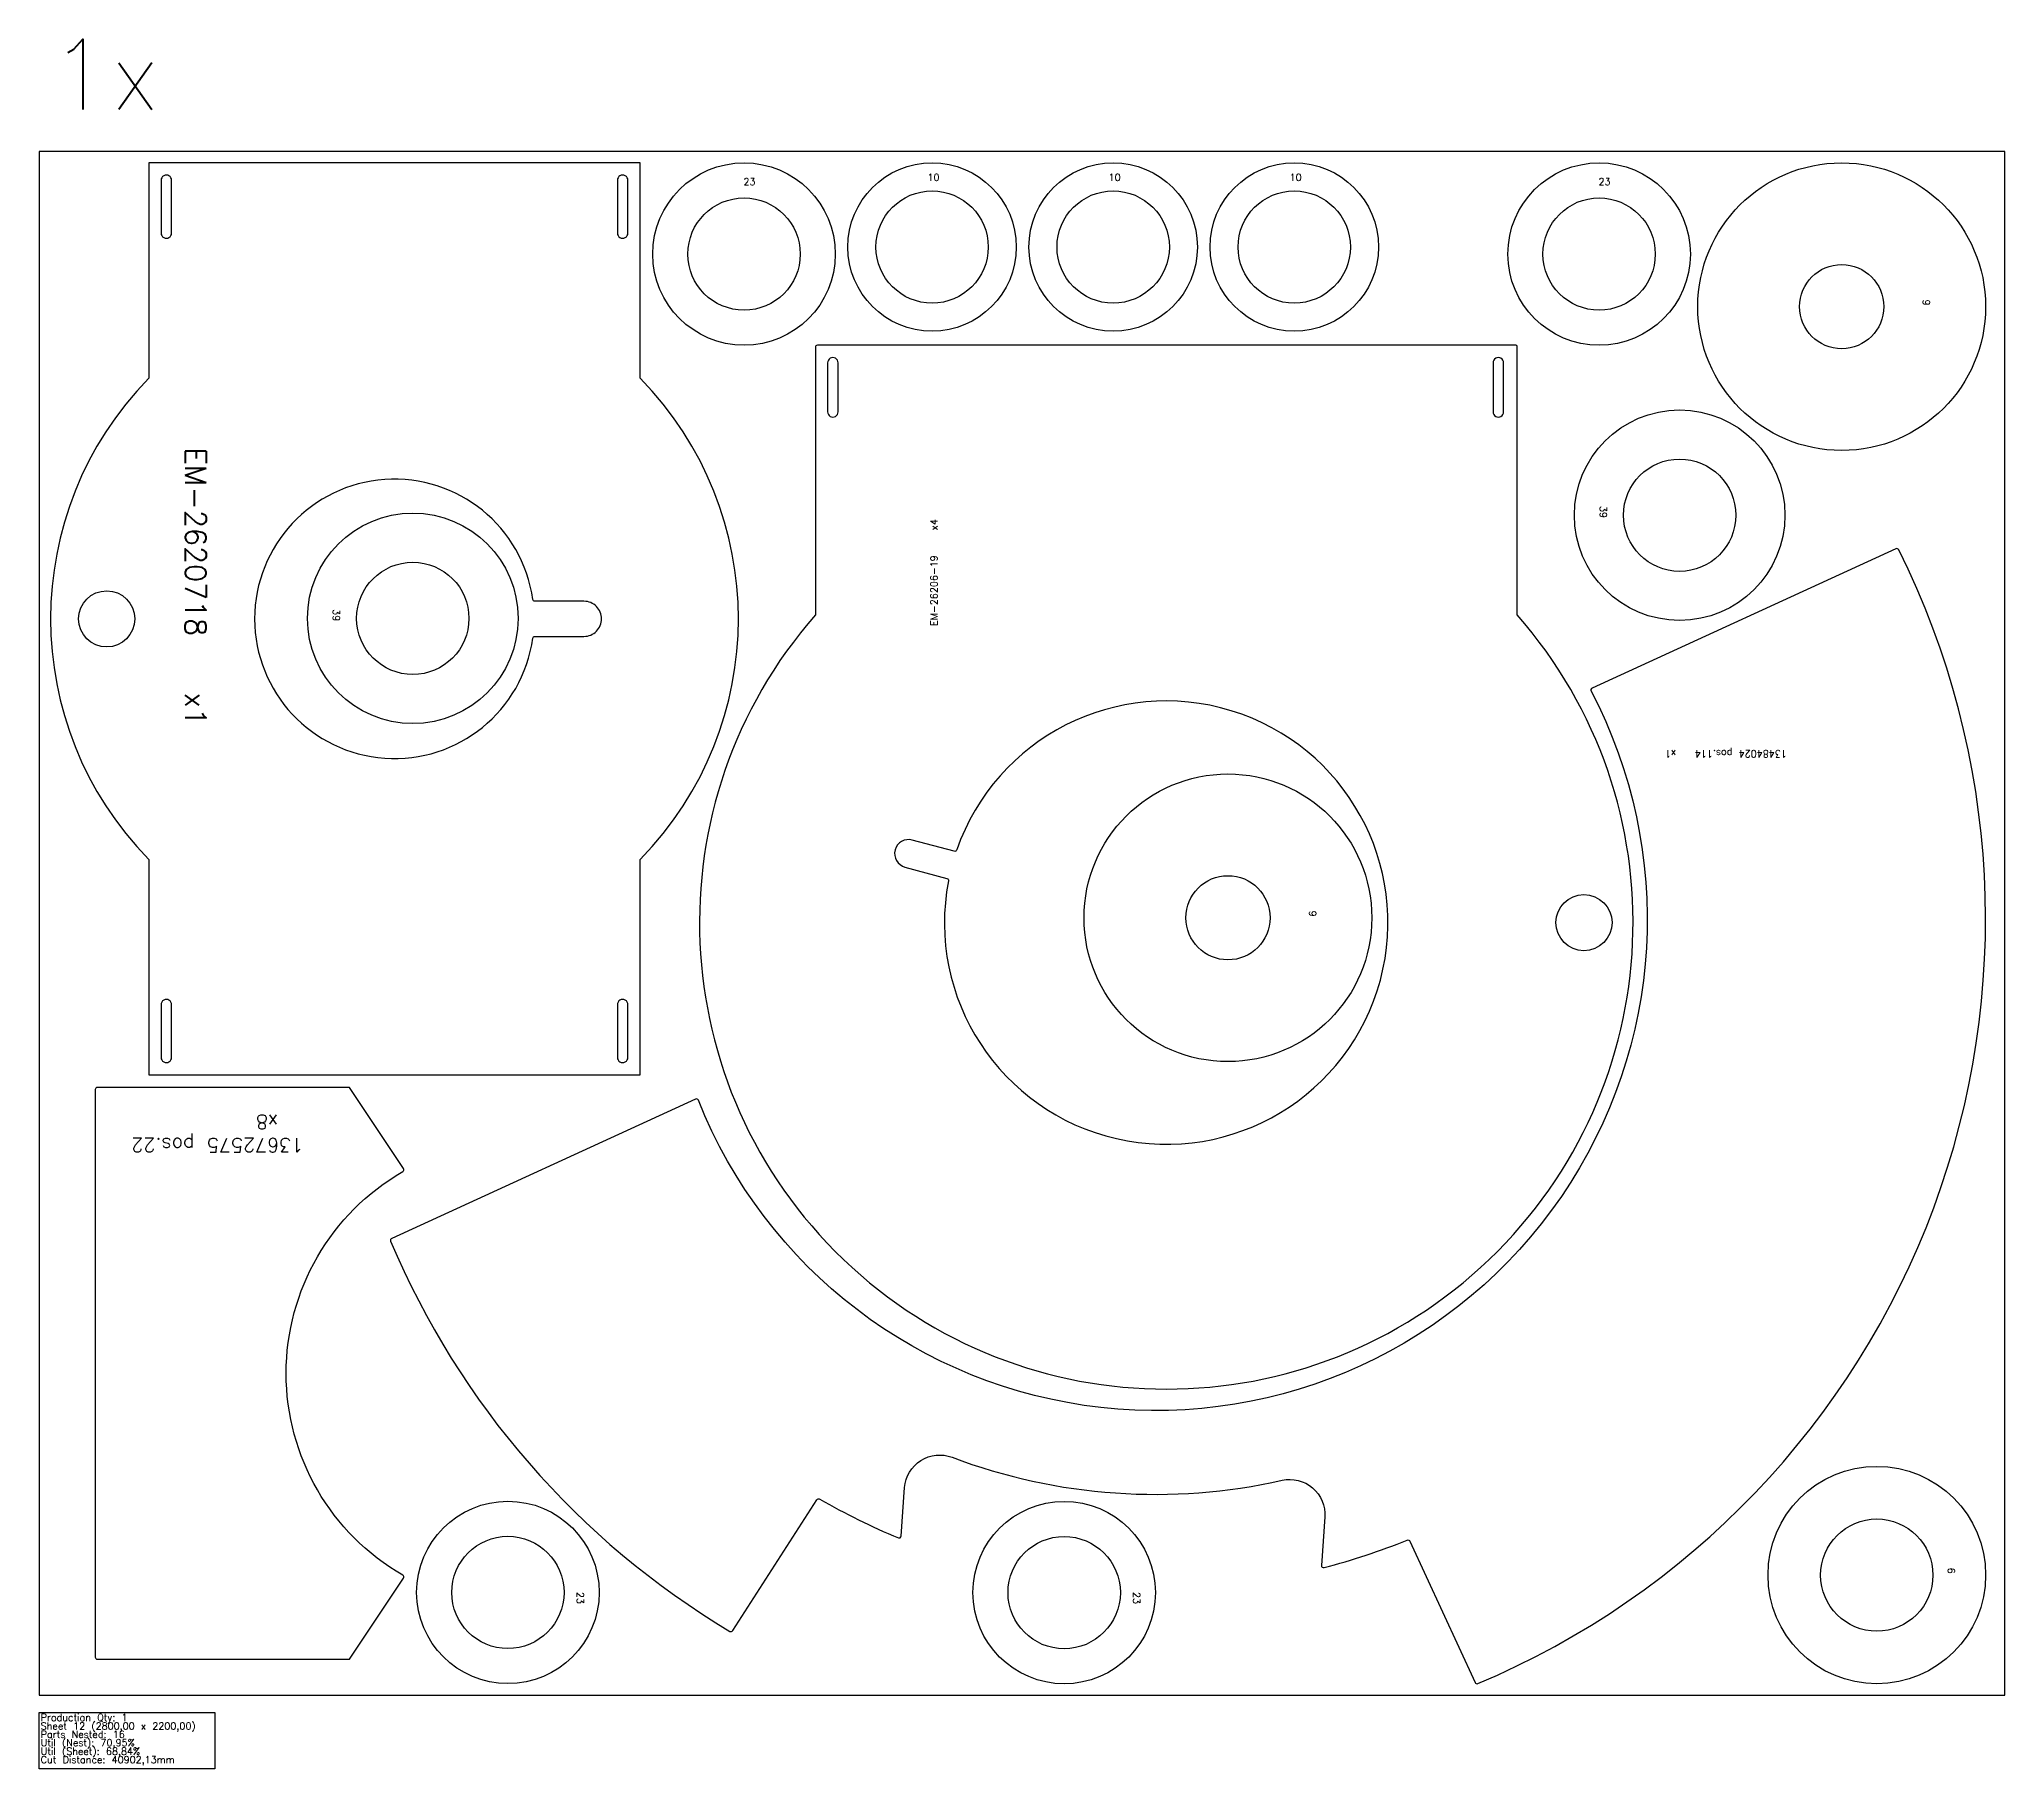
# Model space of a CAD drawing. Header units: millimetres. Extents: x 0 to 68500, y -105 to 2360.
# Drawn here: x 32340 to 35140, y -105 to 2360 of the extents above; entities that cross this region are included whole.
import ezdxf

# ---------------------------------------------------------------- set-up
doc = ezdxf.new("R2010")
doc.units = ezdxf.units.MM
for name, color, linetype in [('--NestedParts--', 7, 'Continuous'), ('sheet', 24, 'Continuous'), ('Stats', 7, 'Continuous'), ('Texto', 7, 'Continuous')]:
    doc.layers.add(name, color=color, linetype=linetype)
doc.styles.get("Standard").update_dxf_attribs({"font": 'txt.shx'})

msp = doc.modelspace()

# ---------------------------------------------------------------- texts
at = {"insert": (32354.8, 2360.1), "char_height": 100, "attachment_point": 1}
msp.add_mtext_dynamic_manual_height_columns('1x', width=283.974, gutter_width=1, heights=[0], dxfattribs=at)
at = {"layer": 'Stats', "color": 60}
for s, p in [('Production Qty: 1', (32342, -37)), ('Sheet 12 (2800,00 x 2200,00)', (32342, -49)), ('Parts Nested: 16', (32342, -61)), ('Util (Nest): 70,95%', (32342, -73)), ('Util (Sheet): 68,84%', (32342, -85)), ('Cut Distance: 40902,13mm', (32342, -97))]:
    msp.add_text(s, height=10, dxfattribs=at).set_placement(p)
at = {"layer": 'Texto', "color": 3, "char_height": 10, "width": 25.724, "attachment_point": 1}
for s, insert in [('23', (33343.2, 2162.3)), ('10', (33605.3, 2168.5)), ('10', (33863.3, 2168.5)), ('10', (34121.3, 2168.5)), ('23', (34561.3, 2162.3))]:
    msp.add_mtext(s, dxfattribs=dict(at, insert=insert))
at = {"layer": 'Texto', "color": 3, "attachment_point": 1}
for s, insert, char_height, width, rotation in [('9', (35033.5, 1989.2), 10, 25.724, 270), ('{\\W8.251078; }EM-2620718   x1', (32577.7, 1778), 30, 500.315, 270), ('39', (34573.2, 1694.8), 10, 25.724, 270), ('EM-26206-19    x4', (33609.6, 1523.9), 10, 269.163, 90), ('39', (32768.3, 1547.8), 10, 25.724, 270), ('13484024 pos.114   x1', (34829.7, 1336.6), 10, 373.149, 180), ('9', (34159.1, 1118.2), 10, 25.724, 270), ('13672575 pos.22    x8', (32716.1, 773.6), 20, 288.466, 180), ('6', (35069, 181.5), 10, 25.724, 270), ('23', (33115.9, 147.1), 10, 25.724, 270), ('23', (33908.5, 146.9), 10, 25.724, 270)]:
    msp.add_mtext(s, dxfattribs=dict(at, insert=insert, char_height=char_height, width=width, rotation=rotation))

# ---------------------------------------------------------------- linework, layer by layer
at = {"layer": '--NestedParts--', "color": 7}
for points in [[(32496, 884), (33196, 884), (33196, 1191.1, 0.408248), (33196, 1876.9), (33196, 2184), (32496, 2184), (32496, 1876.9, 0.408248), (32496, 1191.1)], [(32528.5, 2084), (32528.5, 2159, 1.000007), (32513.5, 2159), (32513.5, 2084, 1.000048)], [(33163.5, 2084, 1.000013), (33178.5, 2084), (33178.5, 2159, 1.000024), (33163.5, 2159)], [(33445.6, 1539.5, 2.206869), (34445.6, 1539.5), (34445.6, 1922, 0.414214), (34443.6, 1924), (33448.6, 1924, 0.414214), (33445.6, 1921)], [(33463.1, 1899), (33463.1, 1829, 1.000013), (33478.1, 1829), (33478.1, 1899, 1.000007)], [(34426.1, 1899, 1.000011), (34411.1, 1899), (34411.1, 1829, 1.000016), (34426.1, 1829)], [(33116, 1559), (33046, 1559, -0.374046), (33043.1, 1561.6, 14.358928), (33043.1, 1506.4, -0.374046), (33046, 1509), (33116, 1509, 0.414214), (33141, 1534), (33141, 1534, 0.414214)], [(32842, 650.9, 0.405054), (32840.5, 647, 0.159759), (33323.8, 90.8, 0.404551), (33327.9, 91.8), (33447.9, 278.4, -0.400506), (33452, 279.4, 0.032709), (33563.9, 224.1, 0.5126), (33568, 226.6), (33572.8, 295.7, -0.5024), (33640.4, 338.9, 0.146773), (34110.5, 306.1, -0.5024), (34171.4, 253.8), (34166.5, 184.8, 0.5126), (34170.3, 181.7, 0.032709), (34288.8, 220.9, -0.400506), (34292.6, 219.4), (34385.5, 17.8, 0.404551), (34389.4, 16.3, 0.432672), (34989.1, 1632.5, 0.405054), (34985.1, 1633.9), (34552.1, 1435.3, 0.42971), (34550.7, 1431.1, -1.054053), (33279, 847.9, 0.42971), (33275, 849.5)], [(33647, 1204.6, -0.393232), (33643.4, 1202.7), (33583.7, 1218.7, 0.999991), (33573.3, 1180.1), (33633.1, 1164.1, -0.393232), (33635.2, 1160.6, 27.703033)], [(32528.5, 984, 1.000035), (32513.5, 984), (32513.5, 909, 1.00003), (32528.5, 909)], [(33163.5, 984), (33163.5, 909, 1.000034), (33178.5, 909), (33178.5, 984, 1.000024)], [(32859, 750.5), (32781.7, 866), (32422.7, 866, 0.414214), (32419.7, 863), (32419.7, 54, 0.414214), (32422.7, 51), (32781.7, 51), (32859, 166.5, 0.434137), (32858, 170.8, -0.578139), (32858, 746.2, 0.434137)]]:
    msp.add_lwpolyline(points, format="xyb", close=True, dxfattribs=at)
for centre, radius in [((34907.8, 1979), 205), ((33344, 2054), 130), ((33611.9, 2064), 120), ((33869.9, 2064), 120), ((34127.9, 2064), 120), ((34562.2, 2054), 130), ((33344, 2054), 80), ((33611.9, 2064), 80), ((33869.9, 2064), 80), ((34127.9, 2064), 80), ((34562.2, 2054), 80), ((34907.8, 1979), 60), ((34676.9, 1681.7), 150), ((34676.9, 1681.7), 80), ((32872.1, 1534.7), 150), ((32872.1, 1534.7), 80), ((32436, 1534), 40), ((34033.4, 1107.9), 205), ((34033.4, 1107.9), 60), ((34540.6, 1101), 40), ((34957.8, 171), 155), ((33007.6, 146.3), 130), ((33800.1, 146), 130), ((33007.6, 146.3), 80), ((33800.1, 146), 80), ((34957.8, 171), 80)]:
    msp.add_circle(centre, radius, dxfattribs=at)
at = {"layer": 'sheet', "color": 7}
msp.add_lwpolyline([(32340, 0), (35140, 0), (35140, 2200), (32340, 2200)], close=True, dxfattribs=at)
at = {"layer": 'Stats', "color": 151}
msp.add_lwpolyline([(32340, -25), (32590, -25), (32590, -105), (32340, -105), (32340, -25)], close=True, dxfattribs=at)

msp.set_redraw_order([(e.dxf.handle, doc.entitydb.next_handle()) for e in msp.query("TEXT MTEXT ATTDEF DIMENSION ARC_DIMENSION")])  # texts and dimensions are drawn at this point

doc.saveas('drawing.dxf')
